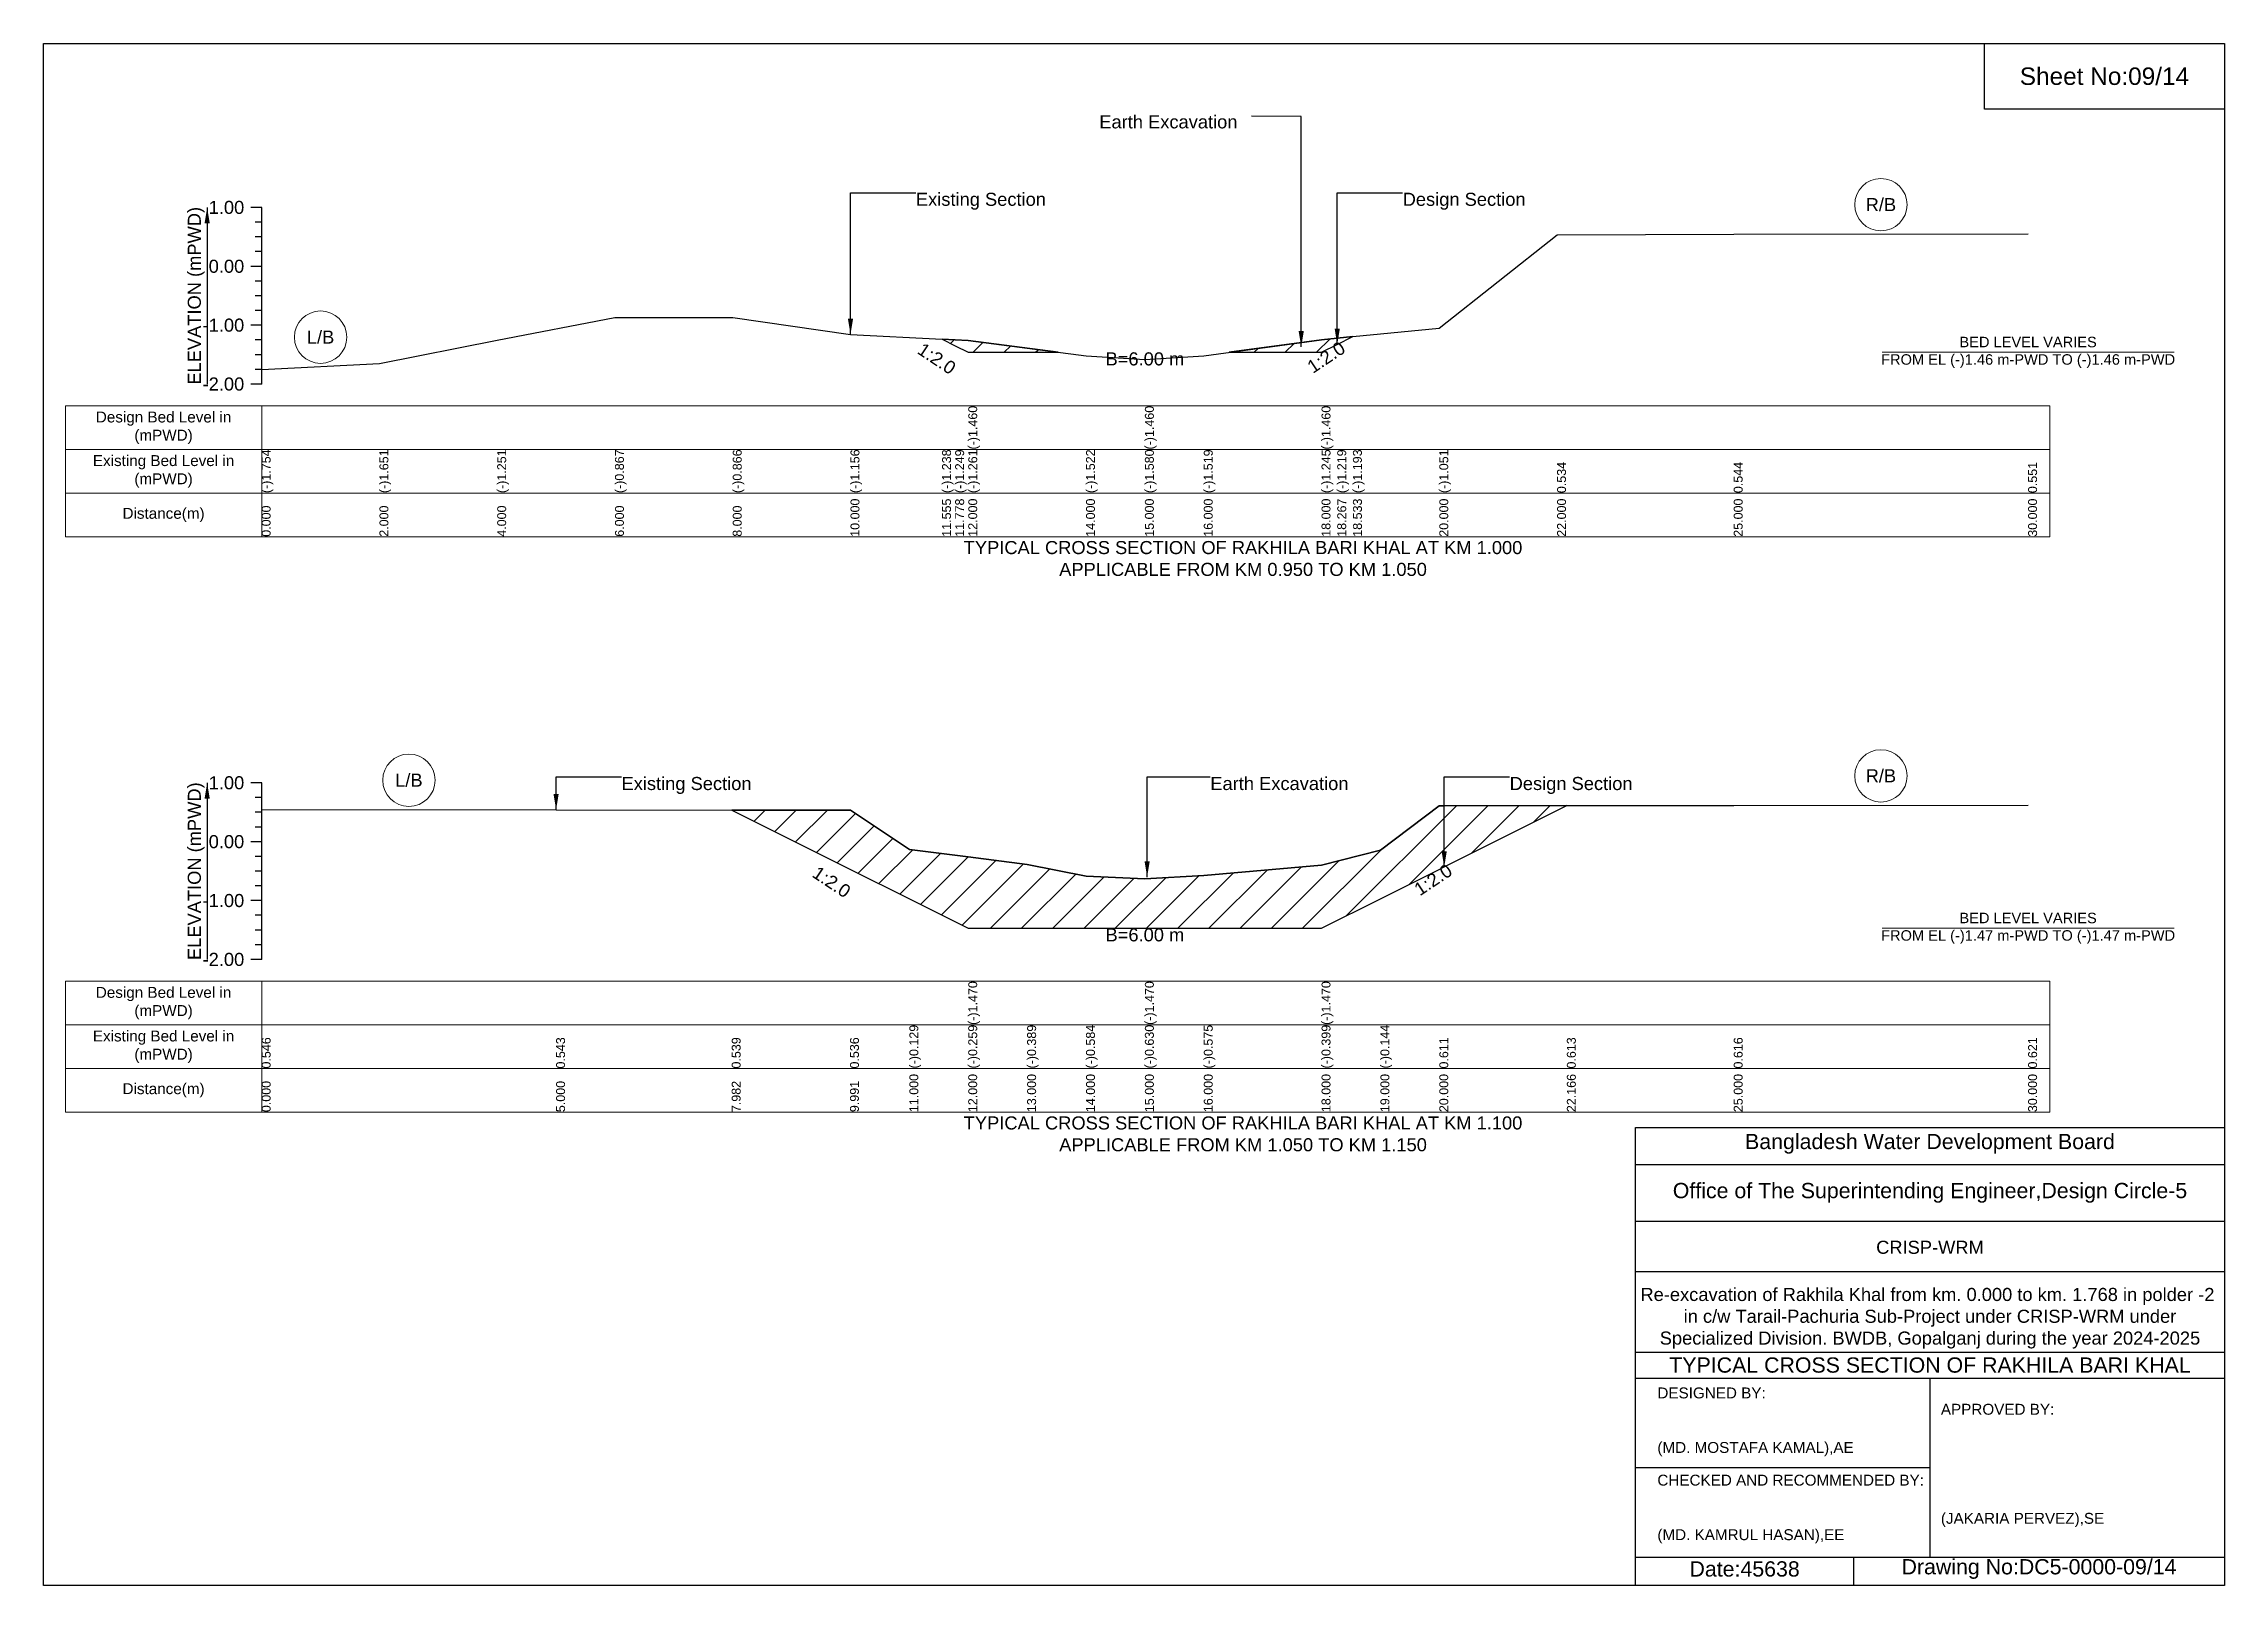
# Model space of a CAD drawing. Header units: inches. Extents: x 91000 to 238000, y -5656 to 6588.
# Drawn here: x 180000 to 188000, y -5656 to 0 of the extents above; entities that cross this region are included whole.
import ezdxf

# ---------------------------------------------------------------- set-up
doc = ezdxf.new("R2010")
doc.units = ezdxf.units.IN
doc.header["$LTSCALE"] = 7
doc.header["$MEASUREMENT"] = 0
for name, color, linetype, lineweight in [('Cross section Data Border', 7, 'Continuous', 9), ('Cross Section Labels', 7, 'Continuous', 9), ('Existing_Bed_Level for Xsection', 7, 'Continuous', 25)]:
    doc.layers.add(name, color=color, linetype=linetype, lineweight=lineweight)
doc.styles.get("Standard").update_dxf_attribs({"font": 'arial.ttf'})
doc.dimstyles.get("Standard").update_dxf_attribs({"dimtxt": 0.18, "dimasz": 0.18, "dimexe": 0.18, "dimexo": 0.0625, "dimgap": 0.09, "dimtad": 0, "dimtih": 1, "dimtoh": 1, "dimdec": 4, "dimzin": 0, "dimdsep": 46, "dimtxsty": 'Standard', "dimcen": 0.09, "dimadec": 0, "dimazin": 0, "dimtfac": 1, "dimtdec": 4, "dimtofl": 0, "dimtmove": 0, "dimatfit": 3, "dimfxl": 1, "dimtolj": 1, "dimtzin": 0, "dimarcsym": 0})

msp = doc.modelspace()

# ---------------------------------------------------------------- texts
at = {"attachment_point": 5}
for s, insert, char_height in [('Sheet No:09/14', (187560, -120), 64), ('Bangladesh Water Development Board', (186920, -4036), 56), ('Office of The Superintending Engineer,Design Circle-5', (186920, -4216), 56)]:
    msp.add_mtext(s, dxfattribs=dict(at, insert=insert, char_height=char_height))
for s, insert, char_height, width, attachment_point in [('CRISP-WRM', (186920, -4416), 48, 2240, 5), ('Re-excavation of Rakhila Khal from km. 0.000 to km. 1.768 in polder -2  in c/w Tarail-Pachuria Sub-Project under CRISP-WRM under Specialized Division. BWDB, Gopalganj during the year 2024-2025', (186920, -4676), 48, 2160, 5), ('TYPICAL CROSS SECTION OF RAKHILA BARI KHAL', (186920, -4848), 56, 2240, 5), ('DESIGNED BY:^J^J^J(MD. MOSTAFA KAMAL),AE', (185920, -5056), 40, 1120, 4), ('APPROVED BY:^J^J^J^J^J^J(JAKARIA PERVEZ),SE', (186960, -5216), 40, 1120, 4), ('CHECKED AND RECOMMENDED BY:^J^J^J(MD. KAMRUL HASAN),EE', (185920, -5376), 40, 1120, 4), ('Date:45638', (186240, -5596), 56, 1120, 5), ('Drawing No:DC5-0000-09/14', (187320, -5596), 56, 1760, 5)]:
    msp.add_mtext(s, dxfattribs=dict(insert=insert, char_height=char_height, width=width, attachment_point=attachment_point))
at = {"layer": 'Cross section Data Border', "char_height": 40, "width": 640, "attachment_point": 5}
for s, insert in [('Design Bed Level in (mPWD)', (180440, -1409.1)), ('Existing Bed Level in (mPWD)', (180440, -1569.1)), ('Distance(m)', (180440, -1729.1)), ('Design Bed Level in (mPWD)', (180440, -3519.9)), ('Existing Bed Level in (mPWD)', (180440, -3679.9)), ('Distance(m)', (180440, -3839.9))]:
    msp.add_mtext(s, dxfattribs=dict(at, insert=insert))
at = {"layer": 'Cross Section Labels'}
for s, insert, char_height, attachment_point in [('Earth Excavation', (183872.7, -263), 48, 1), ('Existing Section', (183200, -547.1), 48, 1), ('Design Section', (184985.6, -547.1), 48, 1), ('R/B', (186740, -590.9), 48, 5), ('L/B', (181016, -1076.9), 48, 5), ('BED LEVEL VARIES ^JFROM EL (-)1.46 m-PWD TO (-)1.46 m-PWD', (187280, -1132.5), 38.4, 5), ('B=6.00 m', (184040, -1132.5), 48, 2), ('TYPICAL CROSS SECTION OF RAKHILA BARI KHAL AT KM 1.000^JAPPLICABLE FROM KM 0.950 TO KM 1.050', (184400, -1889.1), 48, 5), ('L/B', (181340, -2702.3), 48, 5), ('Existing Section', (182120, -2690.3), 48, 1), ('Earth Excavation', (184280, -2690.3), 48, 1), ('Design Section', (185378, -2690.3), 48, 1), ('R/B', (186740, -2686.3), 48, 5), ('BED LEVEL VARIES ^JFROM EL (-)1.47 m-PWD TO (-)1.47 m-PWD', (187280, -3245.4), 38.4, 5), ('B=6.00 m', (184040, -3245.4), 48, 2), ('TYPICAL CROSS SECTION OF RAKHILA BARI KHAL AT KM 1.100^JAPPLICABLE FROM KM 1.050 TO KM 1.150', (184400, -3999.9), 48, 5)]:
    msp.add_mtext(s, dxfattribs=dict(at, insert=insert, char_height=char_height, attachment_point=attachment_point))
at = {"layer": 'Cross Section Labels', "char_height": 48, "attachment_point": 2}
for insert, rotation in [((183290, -1135.5), 326.30993), ((184691.6, -1130.7), 33.69007), ((182904.1, -3055.5), 326.30993), ((185084, -3047.5), 33.69007)]:
    msp.add_mtext('1:2.0', dxfattribs=dict(at, insert=insert, rotation=rotation))
at = {"layer": 'Existing_Bed_Level for Xsection', "rotation": 90}
for s, insert, char_height, attachment_point in [('ELEVATION (mPWD)', (180560, -925.1), 48, 5), ('(-)1.460', (183392, -1489.1), 32.8, 1), ('(-)1.460', (184040, -1489.1), 32.8, 1), ('(-)1.460', (184688, -1489.1), 32.8, 1), ('(-)1.754', (180800, -1649.1), 32.8, 1), ('(-)1.651', (181232, -1649.1), 32.8, 1), ('(-)1.251', (181664, -1649.1), 32.8, 1), ('(-)0.867', (182096, -1649.1), 32.8, 1), ('(-)0.866', (182528, -1649.1), 32.8, 1), ('(-)1.156', (182960, -1649.1), 32.8, 1), ('(-)1.238', (183295.9, -1649.1), 32.8, 1), ('(-)1.249', (183344, -1649.1), 32.8, 1), ('(-)1.261', (183392, -1649.1), 32.8, 1), ('(-)1.522', (183824, -1649.1), 32.8, 1), ('(-)1.580', (184040, -1649.1), 32.8, 1), ('(-)1.519', (184256, -1649.1), 32.8, 1), ('(-)1.245', (184688, -1649.1), 32.8, 1), ('(-)1.219', (184745.6, -1649.1), 32.8, 1), ('(-)1.193', (184803.2, -1649.1), 32.8, 1), ('(-)1.051', (185120, -1649.1), 32.8, 1), ('0.534', (185552, -1649.1), 32.8, 1), ('0.544', (186200, -1649.1), 32.8, 1), ('0.551', (187280, -1649.1), 32.8, 1), ('10.000', (182960, -1809.1), 32.8, 1), ('11.555', (183295.9, -1809.1), 32.8, 1), ('11.778', (183344, -1809.1), 32.8, 1), ('12.000', (183392, -1809.1), 32.8, 1), ('14.000', (183824, -1809.1), 32.8, 1), ('15.000', (184040, -1809.1), 32.8, 1), ('16.000', (184256, -1809.1), 32.8, 1), ('18.000', (184688, -1809.1), 32.8, 1), ('18.267', (184745.6, -1809.1), 32.8, 1), ('18.533', (184803.2, -1809.1), 32.8, 1), ('20.000', (185120, -1809.1), 32.8, 1), ('22.000', (185552, -1809.1), 32.8, 1), ('25.000', (186200, -1809.1), 32.8, 1), ('30.000', (187280, -1809.1), 32.8, 1), ('0.000', (180800, -1809.1), 32.8, 1), ('2.000', (181232, -1809.1), 32.8, 1), ('4.000', (181664, -1809.1), 32.8, 1), ('6.000', (182096, -1809.1), 32.8, 1), ('8.000', (182528, -1809.1), 32.8, 1), ('ELEVATION (mPWD)', (180560, -3035.9), 48, 5), ('(-)1.470', (183392, -3599.9), 32.8, 1), ('(-)1.470', (184040, -3599.9), 32.8, 1), ('(-)1.470', (184688, -3599.9), 32.8, 1), ('0.546', (180800, -3759.9), 32.8, 1), ('0.543', (181880, -3759.9), 32.8, 1), ('0.539', (182524.2, -3759.9), 32.8, 1), ('0.536', (182958.1, -3759.9), 32.8, 1), ('(-)0.129', (183176, -3759.9), 32.8, 1), ('(-)0.259', (183392, -3759.9), 32.8, 1), ('(-)0.389', (183608, -3759.9), 32.8, 1), ('(-)0.584', (183824, -3759.9), 32.8, 1), ('(-)0.630', (184040, -3759.9), 32.8, 1), ('(-)0.575', (184256, -3759.9), 32.8, 1), ('(-)0.399', (184688, -3759.9), 32.8, 1), ('(-)0.144', (184904, -3759.9), 32.8, 1), ('0.611', (185120, -3759.9), 32.8, 1), ('0.613', (185587.9, -3759.9), 32.8, 1), ('0.616', (186200, -3759.9), 32.8, 1), ('0.621', (187280, -3759.9), 32.8, 1), ('0.000', (180800, -3919.9), 32.8, 1), ('5.000', (181880, -3919.9), 32.8, 1), ('7.982', (182524.2, -3919.9), 32.8, 1), ('9.991', (182958.1, -3919.9), 32.8, 1), ('11.000', (183176, -3919.9), 32.8, 1), ('12.000', (183392, -3919.9), 32.8, 1), ('13.000', (183608, -3919.9), 32.8, 1), ('14.000', (183824, -3919.9), 32.8, 1), ('15.000', (184040, -3919.9), 32.8, 1), ('16.000', (184256, -3919.9), 32.8, 1), ('18.000', (184688, -3919.9), 32.8, 1), ('19.000', (184904, -3919.9), 32.8, 1), ('20.000', (185120, -3919.9), 32.8, 1), ('22.166', (185587.9, -3919.9), 32.8, 1), ('25.000', (186200, -3919.9), 32.8, 1), ('30.000', (187280, -3919.9), 32.8, 1)]:
    msp.add_mtext(s, dxfattribs=dict(at, insert=insert, char_height=char_height, attachment_point=attachment_point))
at = {"layer": 'Existing_Bed_Level for Xsection', "char_height": 48, "attachment_point": 6}
for s, insert in [('1.00', (180736, -601.1)), ('0.00', (180736, -817.1)), ('-1.00', (180736, -1033.1)), ('-2.00', (180736, -1249.1)), ('1.00', (180736, -2711.9)), ('0.00', (180736, -2927.9)), ('-1.00', (180736, -3143.9)), ('-2.00', (180736, -3359.9))]:
    msp.add_mtext(s, dxfattribs=dict(at, insert=insert))

# ---------------------------------------------------------------- hatches: boundary and pattern name
at = {"layer": 'Existing_Bed_Level for Xsection'}
h = msp.add_hatch(dxfattribs=at)
h.set_pattern_fill('ANSI31', color=256, scale=648, style=0)
h.paths.add_polyline_path([(183295.9, -1084.5), (183344, -1108.5), (183392, -1132.5), (183721.4, -1132.5), (183392, -1089.5), (183344, -1087)])
h = msp.add_hatch(dxfattribs=at)
h.set_pattern_fill('ANSI31', color=256, scale=648, style=0)
h.paths.add_polyline_path([(184349, -1132.5), (184688, -1132.5), (184745.6, -1103.7), (184803.2, -1074.9), (184745.6, -1080.5), (184688, -1086.1)])
h = msp.add_hatch(dxfattribs=at)
h.set_pattern_fill('ANSI31', color=256, scale=648, style=0)
h.paths.add_polyline_path([(182524.2, -2811.5), (182958.1, -3028.5), (182960, -3029.4), (183176, -3137.4), (183392, -3245.4), (183608, -3245.4), (183824, -3245.4), (184040, -3245.4), (184256, -3245.4), (184688, -3245.4), (184904, -3137.4), (185120, -3029.4), (185138, -3020.5), (185587.9, -2795.5), (185138, -2795.9), (185120, -2795.9), (184904, -2959), (184688, -3014.1), (184256, -3052.1), (184040, -3064), (183824, -3054.1), (183608, -3011.9), (183392, -2983.9), (183176, -2955.8), (182960, -2812.1), (182958.1, -2812.1)])

# ---------------------------------------------------------------- linework, layer by layer
for points in [[(180000, 0), (188000, 0), (188000, -5656), (180000, -5656)], [(187120, 0), (188000, 0), (188000, -240), (187120, -240)]]:
    msp.add_lwpolyline(points, close=True)
for points in [[(185840, -5656), (185840, -3976), (188000, -3976)], [(185840, -4112), (188000, -4112)], [(185840, -4320), (188000, -4320)], [(185840, -4504), (188000, -4504)], [(185840, -4800), (188000, -4800)], [(185840, -4896), (188000, -4896)], [(186920, -4896), (186920, -5552)], [(185840, -5224), (186920, -5224)], [(185840, -5552), (188000, -5552)], [(186640, -5552), (186640, -5656)]]:
    msp.add_lwpolyline(points)
at = {"layer": 'Cross section Data Border'}
for points in [[(180080, -1329.1), (187360, -1329.1), (187360, -1809.1), (180080, -1809.1)], [(180080, -3439.9), (187360, -3439.9), (187360, -3919.9), (180080, -3919.9)]]:
    msp.add_lwpolyline(points, close=True, dxfattribs=at)
for points in [[(180800, -1329.1), (180800, -1809.1)], [(180080, -1489.1), (187360, -1489.1)], [(180080, -1649.1), (187360, -1649.1)], [(180800, -3439.9), (180800, -3919.9)], [(180080, -3599.9), (187360, -3599.9)], [(180080, -3759.9), (187360, -3759.9)]]:
    msp.add_lwpolyline(points, dxfattribs=at)
at = {"layer": 'Cross Section Labels'}
for points in [[(186744.2, -1132.5), (187815.8, -1132.5)], [(186744.2, -3245.4), (187815.8, -3245.4)]]:
    msp.add_lwpolyline(points, dxfattribs=at)
for centre in [(186740, -590.9), (181016, -1076.9), (181340, -2702.3), (186740, -2686.3)]:
    msp.add_circle(centre, 96, dxfattribs=at)
at = {"layer": 'Existing_Bed_Level for Xsection'}
for points in [[(180800, -601.1), (180760, -601.1)], [(180800, -1249.1), (180800, -1033.1), (180800, -817.1), (180800, -601.1)], [(180800, -655.1), (180776, -655.1)], [(180800, -709.1), (180776, -709.1)], [(180800, -1196), (181232, -1173.8), (181664, -1087.4), (182096, -1004.4), (182528, -1004.2), (182960, -1066.8), (183295.9, -1084.5), (183344, -1087), (183392, -1089.5), (183392, -1089.5), (183824, -1145.9), (184040, -1158.4), (184040, -1158.4), (184256, -1145.2), (184688, -1086.1), (184688, -1086.1), (184745.6, -1080.5), (184803.2, -1074.9), (185120, -1044.2), (185552, -701.8), (186200, -699.6), (187280, -698.1)], [(180800, -763.1), (180776, -763.1)], [(180800, -817.1), (180760, -817.1)], [(180800, -871.1), (180776, -871.1)], [(180800, -925.1), (180776, -925.1)], [(180800, -1033.1), (180760, -1033.1)], [(180800, -979.1), (180776, -979.1)], [(180800, -1087.1), (180776, -1087.1)], [(180800, -1141.1), (180776, -1141.1)], [(180800, -1195.1), (180776, -1195.1)], [(180800, -1249.1), (180760, -1249.1)], [(180800, -2711.9), (180760, -2711.9)], [(180800, -3359.9), (180800, -3143.9), (180800, -2927.9), (180800, -2711.9)], [(180800, -2765.9), (180776, -2765.9)], [(180800, -2810), (181880, -2810.6), (182524.2, -2811.5), (182958.1, -2812.1), (182960, -2812.1), (183176, -2955.8), (183392, -2983.9), (183392, -2983.9), (183608, -3011.9), (183824, -3054.1), (184040, -3064), (184040, -3064), (184256, -3052.1), (184688, -3014.1), (184688, -3014.1), (184904, -2959), (185120, -2795.9), (185138, -2795.9), (185587.9, -2795.5), (186200, -2794.9), (187280, -2793.8)], [(180800, -2819.9), (180776, -2819.9)], [(180800, -2873.9), (180776, -2873.9)], [(180800, -2927.9), (180760, -2927.9)], [(180800, -2981.9), (180776, -2981.9)], [(180800, -3035.9), (180776, -3035.9)], [(180800, -3089.9), (180776, -3089.9)], [(180800, -3143.9), (180760, -3143.9)], [(180800, -3197.9), (180776, -3197.9)], [(180800, -3251.9), (180776, -3251.9)], [(180800, -3359.9), (180760, -3359.9)], [(180800, -3305.9), (180776, -3305.9)]]:
    msp.add_lwpolyline(points, dxfattribs=at)
for points in [[(183295.9, -1084.5), (183344, -1108.5), (183392, -1132.5), (183392, -1132.5), (183721.4, -1132.5), (183392, -1089.5), (183392, -1089.5), (183344, -1087)], [(184349, -1132.5), (184688, -1132.5), (184688, -1132.5), (184745.6, -1103.7), (184803.2, -1074.9), (184803.2, -1074.9), (184803.2, -1074.9), (184745.6, -1080.5), (184688, -1086.1), (184688, -1086.1)], [(182524.2, -2811.5), (182958.1, -3028.5), (182960, -3029.4), (183176, -3137.4), (183392, -3245.4), (183392, -3245.4), (183608, -3245.4), (183824, -3245.4), (184040, -3245.4), (184040, -3245.4), (184256, -3245.4), (184688, -3245.4), (184688, -3245.4), (184904, -3137.4), (185120, -3029.4), (185138, -3020.5), (185587.9, -2795.5), (185587.9, -2795.5), (185587.9, -2795.5), (185138, -2795.9), (185120, -2795.9), (184904, -2959), (184688, -3014.1), (184688, -3014.1), (184256, -3052.1), (184040, -3064), (184040, -3064), (183824, -3054.1), (183608, -3011.9), (183392, -2983.9), (183392, -2983.9), (183176, -2955.8), (182960, -2812.1), (182958.1, -2812.1)]]:
    msp.add_lwpolyline(points, close=True, dxfattribs=at)

msp.set_redraw_order([(e.dxf.handle, doc.entitydb.next_handle()) for e in msp.query("TEXT MTEXT ATTDEF DIMENSION ARC_DIMENSION")])  # texts and dimensions are drawn at this point

# ---------------------------------------------------------------- leaders
at = {"layer": 'Cross Section Labels', "annotation_type": 0, "has_hookline": 1}
for points, hookline_direction, text_width in [([(184613.4, -1112.1), (184613.4, -267.7), (184430.6, -266.5)], 1, 497), ([(182960, -1066.8), (182960, -547.1), (183199.9, -547.1)], 0, 467.2), ([(184745.6, -1103.7), (184745.6, -547.1), (184985.5, -547.1)], 0, 441.2), ([(181880, -2810.6), (181880, -2690.3), (182119.9, -2690.3)], 0, 467.2), ([(184048.2, -3057.3), (184048.2, -2690.3), (184279.9, -2690.3)], 0, 497), ([(185138, -3020.5), (185138, -2690.3), (185377.9, -2690.3)], 0, 441.2)]:
    msp.add_leader(points, dimstyle='Standard', override={"dimasz": 57.6}, dxfattribs=dict(at, hookline_direction=hookline_direction, text_width=text_width))
at = {"layer": 'Existing_Bed_Level for Xsection'}
for points in [[(180600, -601.1), (180600, -1249.1)], [(180600, -2711.9), (180600, -3359.9)]]:
    msp.add_leader(points, dimstyle='Standard', override={"dimasz": 57.6}, dxfattribs=at)

doc.saveas('drawing.dxf')
